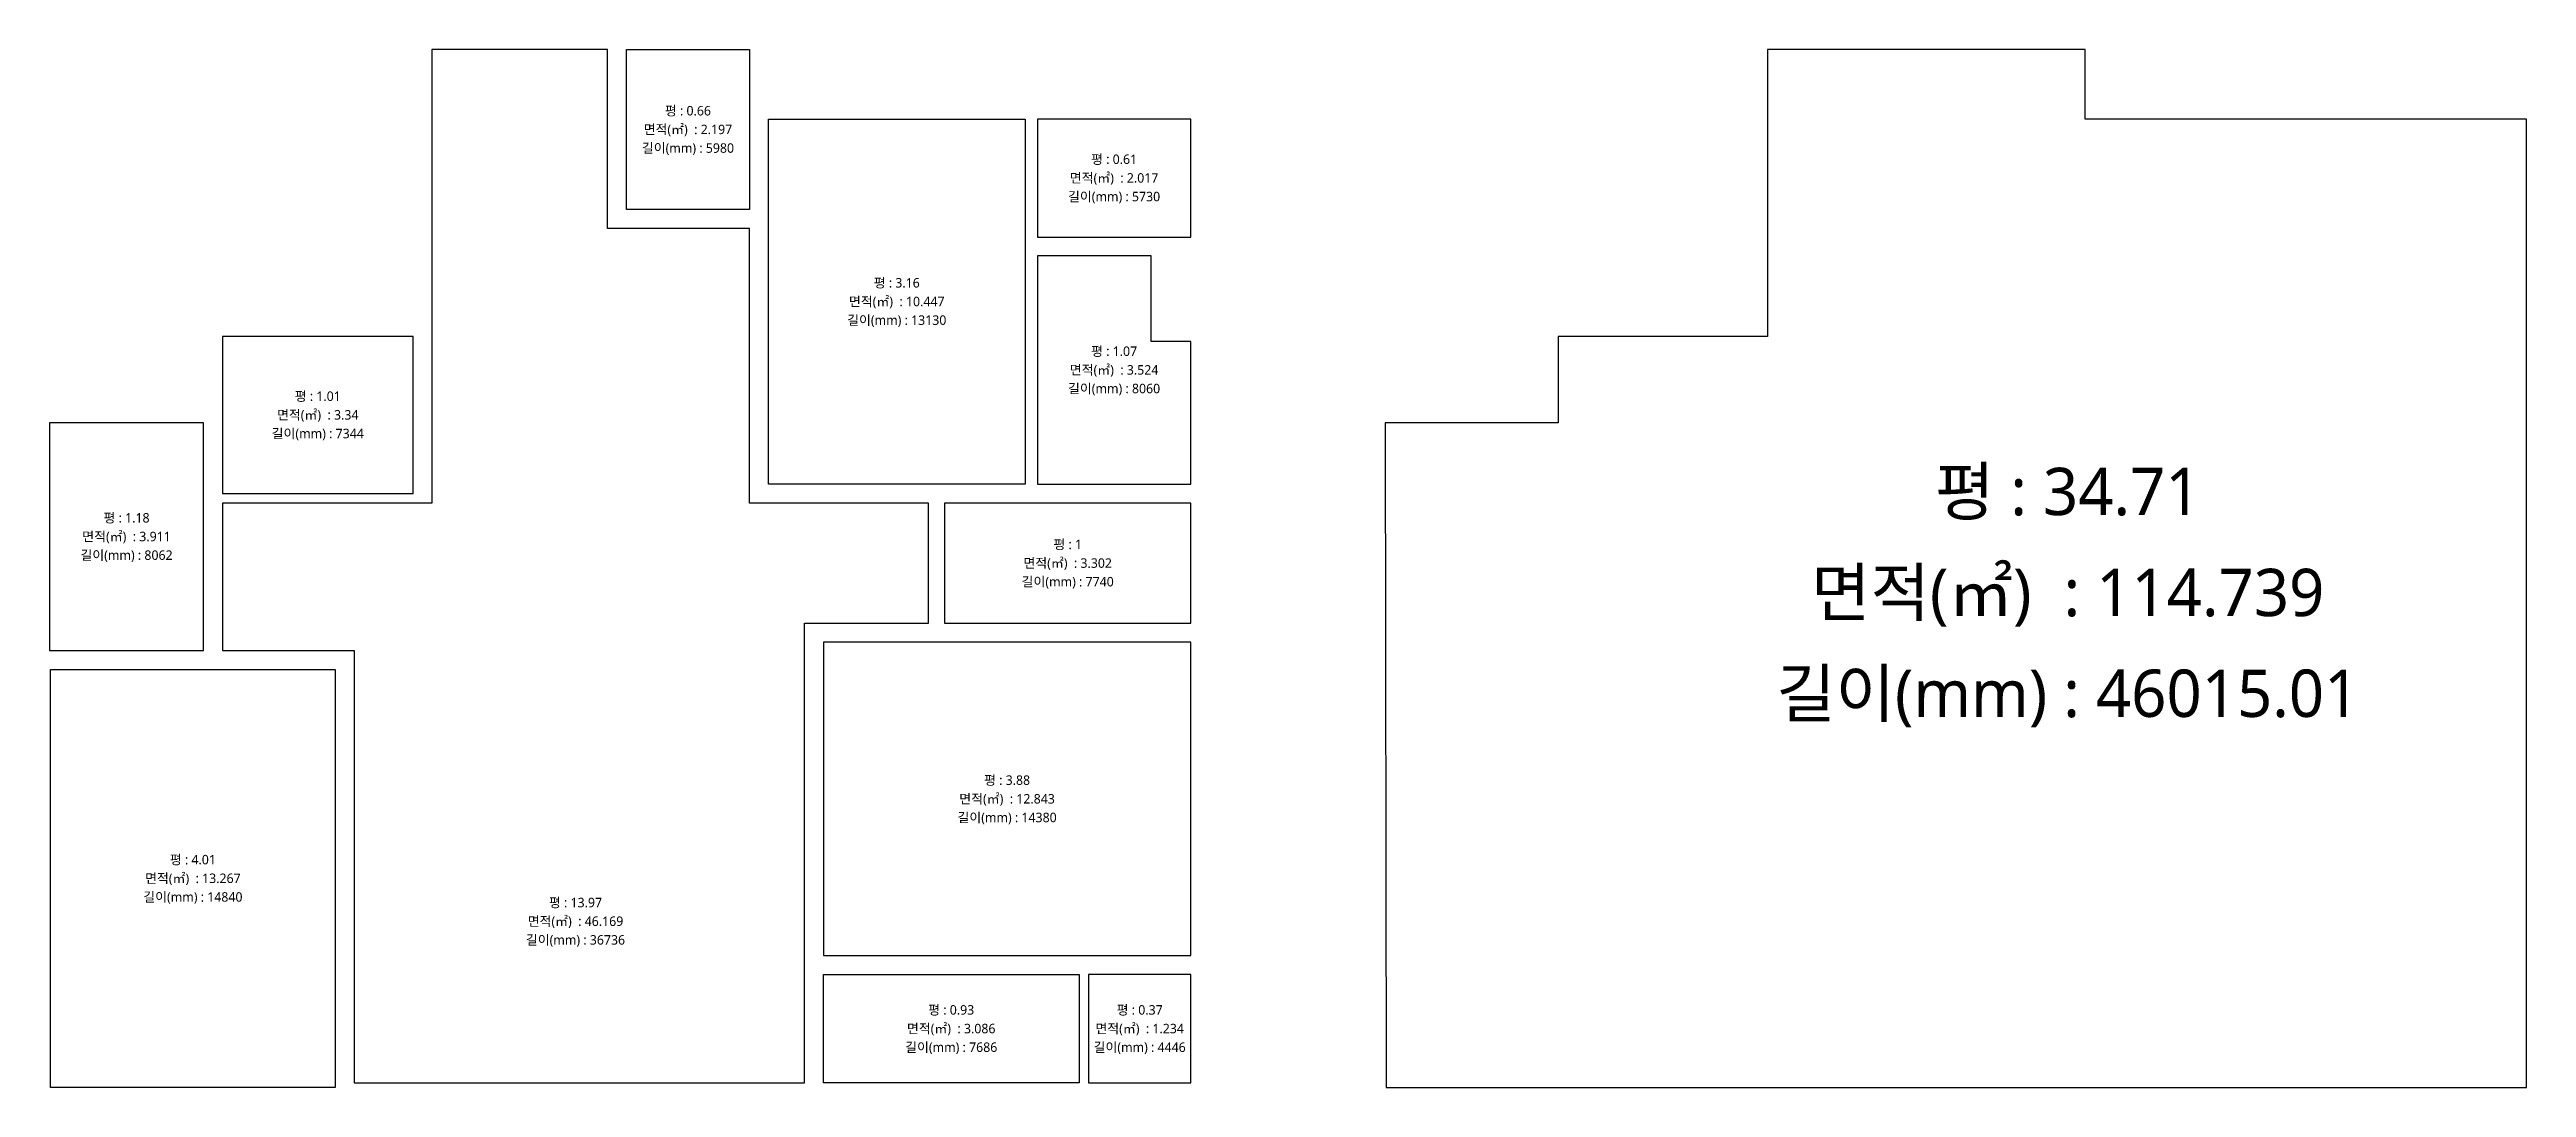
# Model space of a CAD drawing. Header units: millimetres. Extents: x 118028 to 193504, y 42792 to 96100.
# Drawn here: x 147532 to 173687, y 42792 to 53754 of the extents above; entities that cross this region are included whole.
import ezdxf
from ezdxf.enums import TextEntityAlignment as Align

# ---------------------------------------------------------------- set-up
doc = ezdxf.new("R2010")
doc.units = ezdxf.units.MM
doc.header["$LTSCALE"] = 30
doc.layers.add('3.기호.계단선', color=30, linetype='Continuous')
doc.styles.get("Standard").update_dxf_attribs({"font": 'segoeui_0.ttf'})

msp = doc.modelspace()

# ---------------------------------------------------------------- texts
at = {"layer": '3.기호.계단선', "color": 7}
for s, p in [('평 : 0.66', (154273.4, 53109.2)), ('평 : 0.61', (158773.4, 52596.7)), ('평 : 3.16', (156478.4, 51291.7)), ('평 : 1.07', (158773.4, 50569.2)), ('평 : 1.01', (150364.4, 50094.2)), ('평 : 1.18', (148345.4, 48809.7)), ('평 : 1', (158283.4, 48529.2)), ('평 : 3.88', (157643.4, 46039.2)), ('평 : 4.01', (149045.9, 45199.7)), ('평 : 13.97', (153085.9, 44746.3)), ('평 : 0.93', (157053.4, 43612.7)), ('평 : 0.37', (159043.4, 43612.7))]:
    msp.add_text(s, height=100, dxfattribs=at).set_placement(p, align=Align.MIDDLE)
at = {"layer": '3.기호.계단선'}
for s, height, p in [('면적(㎡)  : 2.197', 100, (154273.4, 52909.2)), ('길이(mm) : 5980', 100, (154273.4, 52709.2)), ('면적(㎡)  : 2.017', 100, (158773.4, 52396.7)), ('길이(mm) : 5730', 100, (158773.4, 52196.7)), ('면적(㎡)  : 10.447', 100, (156478.4, 51091.7)), ('길이(mm) : 13130', 100, (156478.4, 50891.7)), ('길이(mm) : 8060', 100, (158773.4, 50169.2)), ('면적(㎡)  : 3.524', 100, (158773.4, 50369.2)), ('면적(㎡)  : 3.34', 100, (150364.4, 49894.2)), ('길이(mm) : 7344', 100, (150364.4, 49694.2)), ('평 : 34.71', 500, (168843.4, 49093.1)), ('면적(㎡)  : 3.911', 100, (148345.4, 48609.7)), ('길이(mm) : 8062', 100, (148345.4, 48409.7)), ('면적(㎡)  : 3.302', 100, (158283.4, 48329.2)), ('길이(mm) : 7740', 100, (158283.4, 48129.2)), ('면적(㎡)  : 114.739', 500, (168843.4, 48012.6)), ('길이(mm) : 46015.01', 500, (168843.4, 46932)), ('면적(㎡)  : 12.843', 100, (157643.4, 45839.2)), ('길이(mm) : 14380', 100, (157643.4, 45639.2)), ('면적(㎡)  : 13.267', 100, (149045.9, 44999.7)), ('길이(mm) : 14840', 100, (149045.9, 44799.7)), ('면적(㎡)  : 46.169', 100, (153085.9, 44546.3)), ('길이(mm) : 36736', 100, (153085.9, 44346.3)), ('면적(㎡)  : 3.086', 100, (157053.4, 43412.7)), ('면적(㎡)  : 1.234', 100, (159043.4, 43412.7)), ('길이(mm) : 7686', 100, (157053.4, 43212.7)), ('길이(mm) : 4446', 100, (159043.4, 43212.7))]:
    msp.add_text(s, height=height, dxfattribs=at).set_placement(p, align=Align.MIDDLE)

# ---------------------------------------------------------------- linework, layer by layer
at = {"layer": '3.기호.계단선'}
for points in [[(151570.4, 53754.2), (151570.4, 48964.2), (149358.4, 48964.2), (149358.4, 47407.2), (150748.4, 47407.2), (150748.4, 42841.2), (155503.4, 42841.2), (155503.4, 47694.2), (156813.4, 47694.2), (156813.4, 48964.2), (154923.4, 48964.2), (154923.4, 51864.2), (153423.4, 51864.2), (153423.4, 53754.2), (151570.4, 53754.2)], [(169027.1, 53754.2), (165674.1, 53754.2), (165674.1, 50724.2), (163462.1, 50724.2), (163462.1, 49812.2), (161636.1, 49812.2), (161647.1, 42792.2), (173687.1, 42792.2), (173687.1, 53019.2), (169027.1, 53019.2), (169027.1, 53754.2)], [(159163.4, 51574.2), (157963.4, 51574.2), (157963.4, 49164.2), (159583.4, 49164.2), (159583.4, 50669.2), (159163.4, 50669.2), (159163.4, 51574.2)]]:
    msp.add_lwpolyline(points, dxfattribs=at)
for points in [[(153623.4, 53754.2), (154923.4, 53754.2), (154923.4, 52064.2), (153623.4, 52064.2)], [(157833.4, 49164.2), (155123.4, 49164.2), (155123.4, 53019.2), (157833.4, 53019.2)], [(159583.4, 53019.2), (157963.4, 53019.2), (157963.4, 51774.2), (159583.4, 51774.2)], [(149358.4, 49064.2), (151370.4, 49064.2), (151370.4, 50724.2), (149358.4, 50724.2)], [(149158.4, 49812.2), (147532.4, 49812.2), (147532.4, 47407.2), (149158.4, 47407.2)], [(159583.4, 48964.2), (156983.4, 48964.2), (156983.4, 47694.2), (159583.4, 47694.2)], [(159583.4, 47494.2), (155703.4, 47494.2), (155703.4, 44184.2), (159583.4, 44184.2)], [(147543.4, 47207.2), (150548.4, 47207.2), (150548.4, 42792.2), (147543.4, 42792.2)], [(155703.4, 43984.2), (158403.4, 43984.2), (158403.4, 42841.2), (155703.4, 42841.2)], [(158503.4, 42841.2), (159583.4, 42841.2), (159583.4, 43984.2), (158503.4, 43984.2)]]:
    msp.add_lwpolyline(points, close=True, dxfattribs=at)

msp.set_redraw_order([(e.dxf.handle, doc.entitydb.next_handle()) for e in msp.query("TEXT MTEXT ATTDEF DIMENSION ARC_DIMENSION")])  # texts and dimensions are drawn at this point

doc.saveas('drawing.dxf')
